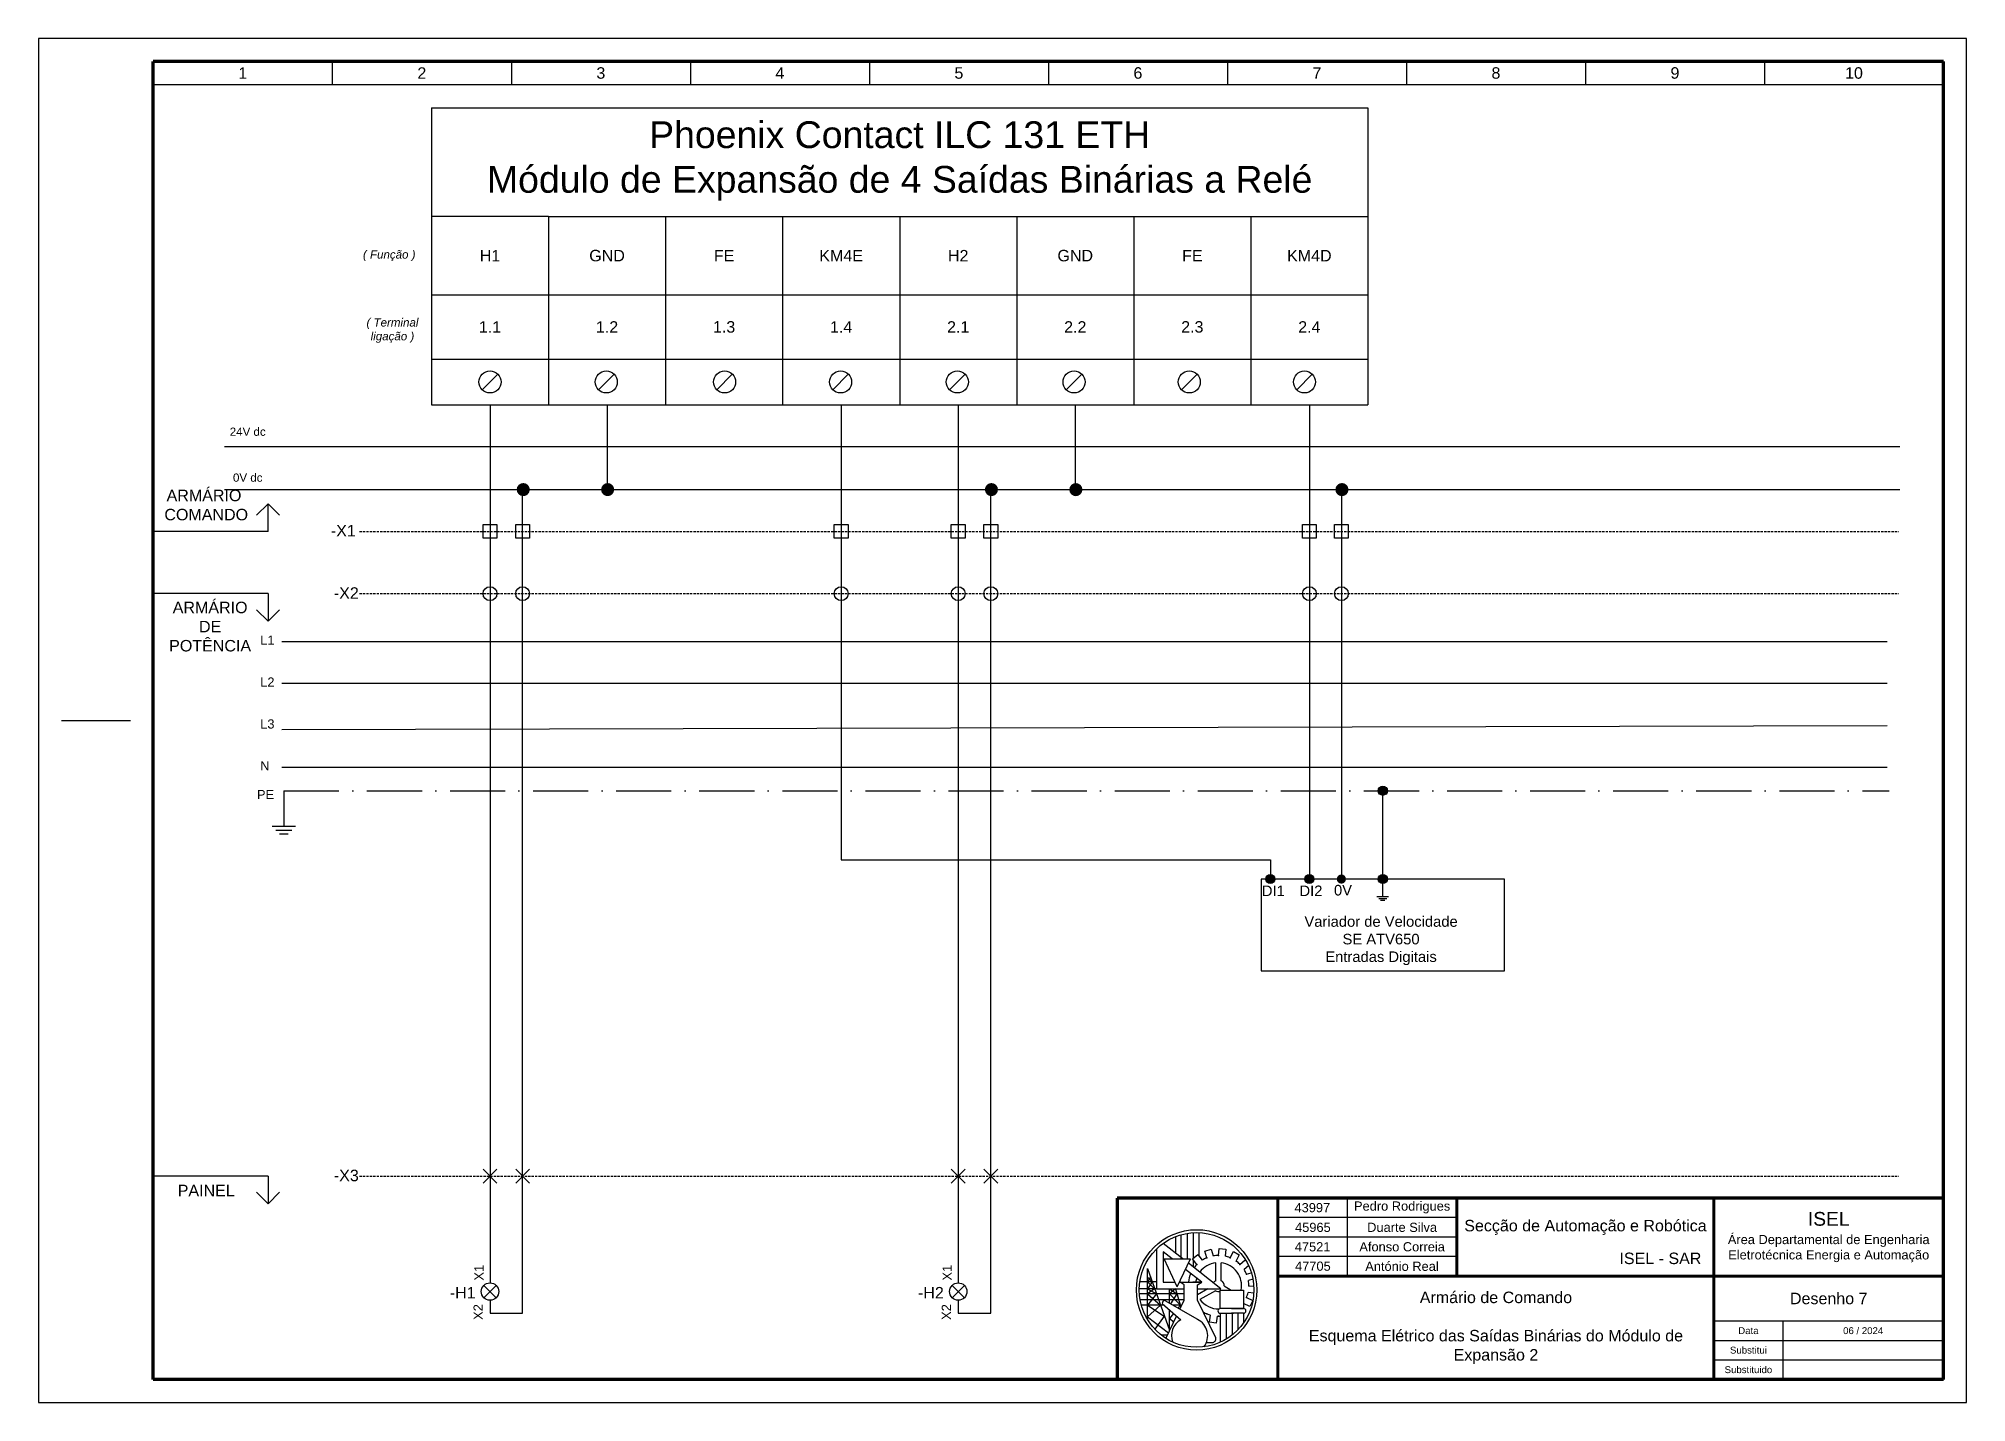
# Model space of a CAD drawing. Header units: millimetres. Extents: x 0 to 5575, y 0 to 297.
# Drawn here: x 2905 to 3325, y 0 to 297 of the extents above; entities that cross this region are included whole.
import ezdxf
from ezdxf.enums import TextEntityAlignment as Align

# ---------------------------------------------------------------- set-up
doc = ezdxf.new("R2010")
doc.units = ezdxf.units.MM
for name, pattern in [('ACAD_ISO10W100', [18, 12, -3, 0, -3]), ('DASHED', [0.75, 0.5, -0.25]), ('JIS_02_2.0', [3, 2, -1])]:
    doc.linetypes.add(name, pattern=pattern)
for name, color, linetype in [('1', 5, 'Continuous'), ('Bornes', 7, 'DASHED'), ('LEGENDA', 7, 'Continuous'), ('PE', 7, 'ACAD_ISO10W100')]:
    doc.layers.add(name, color=color, linetype=linetype)
doc.styles.get("Standard").update_dxf_attribs({"font": 'arial.ttf'})

msp = doc.modelspace()

# ---------------------------------------------------------------- texts
at = {"transparency": 33554687}
for s, width, heights, insert, char_height, attachment_point in [('1', 39, [3.74], (2949.5, 289.49), 2.5, 5), ('2', 39, [3.74], (2988.5, 289.49), 2.5, 5), ('3', 39, [3.74], (3027.5, 289.49), 2.5, 5), ('4', 39, [3.74], (3066.5, 289.49), 2.5, 5), ('5', 39, [3.74], (3105.5, 289.49), 2.5, 5), ('6', 39, [3.74], (3144.5, 289.49), 2.5, 5), ('7', 39, [3.74], (3183.5, 289.49), 2.5, 5), ('8', 39, [3.74], (3222.5, 289.49), 2.5, 5), ('9', 39, [3.74], (3261.5, 289.49), 2.5, 5), ('10', 39, [3.74], (3300.5, 289.49), 2.5, 5), ('\\pxqc;{\\fArial|b0|i1|c0|p34; ( Função )}', 17, [0], (2981.05, 249.72), 1.8, 5), ('H1', 25.5, [0], (3003.35, 249.72), 2.5, 5), ('GND', 12.75, [2.59], (3028.85, 249.72), 2.5, 5), ('FE', 25.5, [0], (3054.35, 249.72), 2.5, 5), ('KM4E', 25.5, [0], (3079.85, 249.72), 2.5, 5), ('H2', 25.5, [0], (3105.35, 249.72), 2.5, 5), ('GND', 25.5, [0], (3130.85, 249.72), 2.5, 5), ('FE', 25.5, [0], (3156.35, 249.72), 2.5, 5), ('KM4D', 25.5, [0], (3181.85, 249.72), 2.5, 5), ('\\pxqc;{\\fArial|b0|i1|c0|p34;( Terminal\\Pligação )}', 17, [0], (2982.1, 233.42), 1.8, 5), ('1.1', 25.5, [0], (3003.35, 234.2), 2.5, 5), ('1.2', 25.5, [0], (3028.85, 234.2), 2.5, 5), ('1.3', 25.5, [0], (3054.35, 234.2), 2.5, 5), ('1.4', 25.5, [0], (3079.85, 234.2), 2.5, 5), ('2.1', 25.5, [0], (3105.35, 234.2), 2.5, 5), ('2.2', 25.5, [0], (3130.85, 234.2), 2.5, 5), ('2.3', 25.5, [0], (3156.35, 234.2), 2.5, 5), ('2.4', 25.5, [2.55], (3181.85, 234.2), 2.5, 5), ('\\pxqc;24V dc', 17, [0], (2950.57, 211.38), 1.8, 5), ('\\pxqc;0V dc', 17, [0], (2950.57, 201.38), 1.8, 5), ('\\pxqc;ARMÁRIO  COMANDO', 23.182, [0], (2941.53, 198.76), 2.5, 2), ('ARMÁRIO DE POTÊNCIA', 17, [0], (2942.38, 174.37), 2.5, 2), ('\\pxi-3,l3,qc,t3;DI1', 17, [0], (3174, 111.41), 2.3, 5), ('\\pxi-3,l3,qc,t3;DI2', 17, [0], (3182.2, 111.41), 2.3, 5), ('\\pxi-3,l3,qc,t3;0V', 17, [0], (3189.18, 111.53), 2.3, 5), ('\\pxi-3,l3,qc,t3;Variador de Velocidade \\PSE ATV650\\PEntradas Digitais', 50.5526, [0], (3197.47, 100.55), 2.3, 5), ('PAINEL', 17, [0], (2941.53, 47.4), 2.5, 2), ('43997', 15, [0], (3182.5, 42.4), 2, 5), ('Pedro Rodrigues', 24, [0], (3202.06, 42.46), 2, 5), ('45965', 15, [0], (3182.62, 38.11), 2, 5), ('Duarte Silva', 24, [0], (3202.06, 38.12), 2, 5), ('47521', 15, [0], (3182.56, 33.88), 2, 5), ('Afonso Correia', 24, [0], (3202.06, 33.88), 2, 5), ('47705', 15, [0], (3182.62, 29.66), 2, 5), ('António Real', 24, [0], (3202.03, 29.63), 2, 5), ('Armário de Comando\\P\\PEsquema Elétrico das Saídas Binárias do Módulo de Expansão 2', 95, [0], (3222.5, 16.25), 2.5, 5), ('\\pxqc;Data', 15, [0], (3277.5, 15.62), 1.5, 5), ('\\pxqc;06 / 2024', 35, [0], (3302.5, 15.62), 1.5, 5), ('\\pxqc;Substitui', 15, [0], (3277.5, 11.38), 1.5, 5), ('\\pxqc;Substituido', 15, [0], (3277.5, 7.12), 1.5, 5)]:
    msp.add_mtext_dynamic_manual_height_columns(s, width=width, gutter_width=12.5, heights=heights, dxfattribs=dict(at, insert=insert, char_height=char_height, attachment_point=attachment_point))
at = {"lineweight": -3, "transparency": 33554687}
for s, width, insert, char_height, attachment_point in [('\\pxqc;Phoenix Contact ILC 131 ETH\\P\\pq*;Módulo de Expansão de 4 Saídas Binárias a Relé', 204, (3092.6, 270.33), 5.8333, 5), ('-X1', 3.4268, (2968.68, 191.08), 2.5, 1), ('-X2', 3.4268, (2969.33, 177.51), 2.5, 1), ('-X3', 3.4268, (2969.33, 50.67), 2.5, 1), ('-H1', 3.4268, (2994.59, 25.14), 2.5, 1), ('-H2', 3.4268, (3096.59, 25.14), 2.5, 1), ('Desenho 7', 50, (3295, 22.62), 2.5, 5)]:
    msp.add_mtext_dynamic_manual_height_columns(s, width=width, gutter_width=12.5, heights=[0], dxfattribs=dict(at, insert=insert, char_height=char_height, attachment_point=attachment_point))
at = {"linetype": 'JIS_02_2.0', "transparency": 33554687, "char_height": 2, "attachment_point": 1}
for s, insert in [('L1', (2953.29, 166.99)), ('L2', (2953.29, 157.87)), ('L3', (2953.29, 148.75)), ('N', (2953.29, 139.63)), ('PE', (2952.58, 133.37))]:
    msp.add_mtext_dynamic_manual_height_columns(s, width=1.8376, gutter_width=12.5, heights=[0], dxfattribs=dict(at, insert=insert))
at = {"layer": '1', "color": 7, "lineweight": 9, "transparency": 33554687}
for s, p in [('X1', (3001.96, 29.97)), ('X1', (3103.96, 29.97)), ('X2', (3001.78, 21.41)), ('X2', (3103.78, 21.41))]:
    msp.add_text(s, height=2.019, rotation=90, dxfattribs=at).set_placement(p, align=Align.RIGHT)
at = {"layer": 'Bornes', "transparency": 33554687, "char_height": 2.5}
for s, width, insert, attachment_point in [('\\pxqc;Secção de Automação e Robótica', 56, (3242, 38.12), 5), ('\\pxqc;{\\H1.2x;ISEL\\P\\H0.66667x;Área Departamental de Engenharia Eletrotécnica Energia e Automação}', 50, (3295, 36), 5), ('\\pxqr;ISEL - SAR', 56, (3267.26, 30.09), 9)]:
    msp.add_mtext_dynamic_manual_height_columns(s, width=width, gutter_width=12.5, heights=[0], dxfattribs=dict(at, insert=insert, attachment_point=attachment_point))

# ---------------------------------------------------------------- blocks, each defined once
blk = doc.blocks.new('E_H001')
at = {"layer": '1', "color": 7}
for p, q in [((0, 0), (0, -2.25)), ((1.06, -2.69), (-1.06, -4.81)), ((-1.06, -2.69), (1.06, -4.81)), ((0, -5.25), (0, -7.5))]:
    blk.add_line(p, q, dxfattribs=at)
blk.add_circle((0, -3.75), 1.5, dxfattribs=at)

# ---------------------------------------------------------------- hatches: boundary and pattern name
at = {"transparency": 33554687}
h = msp.add_hatch(color=256, dxfattribs=at)
edge = h.paths.add_edge_path()
edge.add_arc((3010.59, 198.78), 1.43, 0, 360)
h = msp.add_hatch(color=256, dxfattribs=at)
edge = h.paths.add_edge_path()
edge.add_arc((3028.98, 198.78), 1.43, 0, 360)
h = msp.add_hatch(color=256, dxfattribs=at)
edge = h.paths.add_edge_path()
edge.add_arc((3112.59, 198.78), 1.43, 0, 360)
h = msp.add_hatch(color=256, dxfattribs=at)
edge = h.paths.add_edge_path()
edge.add_arc((3130.98, 198.78), 1.43, 0, 360)
h = msp.add_hatch(color=256, dxfattribs=at)
edge = h.paths.add_edge_path()
edge.add_arc((3188.95, 198.78), 1.43, 0, 360)
h = msp.add_hatch(color=256, dxfattribs=at)
edge = h.paths.add_edge_path()
edge.add_arc((3197.85, 133.2), 1, 0, 360)
h = msp.add_hatch(color=256, dxfattribs=at)
edge = h.paths.add_edge_path()
edge.add_arc((3173.35, 113.97), 1, 0, 360)
h = msp.add_hatch(color=256, dxfattribs=at)
edge = h.paths.add_edge_path()
edge.add_arc((3181.85, 113.97), 1, 0, 360)
h = msp.add_hatch(color=256, dxfattribs=at)
edge = h.paths.add_edge_path()
edge.add_arc((3188.83, 113.97), 1, 0, 360)
h = msp.add_hatch(color=256, dxfattribs=at)
edge = h.paths.add_edge_path()
edge.add_arc((3197.85, 113.97), 1, 0, 360)

# ---------------------------------------------------------------- linework, layer by layer
for p, q in [((2930, 292), (2930, 287)), ((2930, 292), (2930, 287)), ((2969, 292), (2969, 287)), ((3008, 292), (3008, 287)), ((3047, 292), (3047, 287)), ((3086, 292), (3086, 287)), ((3125, 292), (3125, 287)), ((3164, 292), (3164, 287)), ((3203, 292), (3203, 287)), ((3242, 292), (3242, 287)), ((3281, 292), (3281, 287)), ((2930, 287), (3320, 287)), ((2990.6, 281.92), (3194.6, 281.92)), ((2990.6, 281.92), (2990.6, 217.22)), ((3194.6, 281.92), (3194.6, 241.22)), ((3016.1, 258.22), (3016.1, 241.22)), ((3041.6, 258.22), (3041.6, 241.22)), ((3067.1, 258.22), (3067.1, 241.22)), ((3092.6, 258.22), (3092.6, 241.22)), ((3118.1, 258.22), (3118.1, 241.22)), ((3143.6, 258.22), (3143.6, 241.22)), ((3169.1, 258.22), (3169.1, 241.22)), ((2990.6, 241.22), (3194.6, 241.22)), ((3016.1, 241.22), (3016.1, 227.22)), ((3041.6, 241.22), (3041.6, 227.22)), ((3067.1, 241.22), (3067.1, 227.22)), ((3092.6, 241.22), (3092.6, 227.22)), ((3118.1, 241.22), (3118.1, 227.22)), ((3143.6, 241.22), (3143.6, 227.22)), ((3169.1, 241.22), (3169.1, 227.22)), ((3194.6, 241.22), (3194.6, 227.22)), ((2990.6, 227.22), (3194.6, 227.22)), ((3001.65, 220.53), (3005.05, 223.92)), ((3026.98, 220.53), (3030.37, 223.92)), ((3052.75, 220.53), (3056.14, 223.92)), ((3078.02, 220.53), (3081.41, 223.92)), ((3103.46, 220.53), (3106.85, 223.92)), ((3128.9, 220.53), (3132.29, 223.92)), ((3154, 220.53), (3157.39, 223.92)), ((3179.1, 220.53), (3182.49, 223.92)), ((2945.51, 208.15), (3310.51, 208.15)), ((2945.51, 198.8), (3310.51, 198.8)), ((3188.83, 198.8), (3188.83, 113.97)), ((2955, 195.69), (2952.5, 193.19)), ((2955, 189.69), (2955, 195.69)), ((2955, 195.69), (2957.5, 193.19)), ((2955, 189.69), (2930, 189.69)), ((2955, 176.12), (2930, 176.12)), ((2955, 170.12), (2952.5, 172.62)), ((2955, 176.12), (2955, 170.12)), ((2955, 170.12), (2957.5, 172.62)), ((2958, 165.72), (3307.71, 165.72)), ((2958, 156.6), (3307.71, 156.6)), ((2910, 148.5), (2925, 148.5)), ((2958, 146.57), (3307.71, 147.44)), ((2958, 138.36), (3307.71, 138.36)), ((2958.45, 133.2), (2958.45, 127.2)), ((2958.45, 127.2), (2958.45, 125.46)), ((2955.91, 125.46), (2960.99, 125.46)), ((2956.71, 124.62), (2960.19, 124.62)), ((2957.52, 123.79), (2959.39, 123.79)), ((3173.35, 118.16), (3173.35, 113.97)), ((3181.85, 118.16), (3181.85, 113.97)), ((3224.35, 113.97), (3171.35, 113.97)), ((3171.35, 113.97), (3171.35, 93.97)), ((3224.35, 93.97), (3224.35, 113.97)), ((3199.12, 110.11), (3196.58, 110.11)), ((3198.72, 109.69), (3196.98, 109.69)), ((3198.32, 109.27), (3197.38, 109.27)), ((3171.35, 93.97), (3224.35, 93.97)), ((3004.85, 47.78), (3001.85, 50.78)), ((3011.96, 47.78), (3008.96, 50.78)), ((3106.85, 47.78), (3103.85, 50.78)), ((3113.96, 47.78), (3110.96, 50.78)), ((2955, 49.28), (2930, 49.28)), ((2955, 49.28), (2955, 43.28)), ((2955, 43.28), (2952.5, 45.78)), ((2955, 43.28), (2957.5, 45.78))]:
    msp.add_line(p, q, dxfattribs=at)
at = {"lineweight": -3, "transparency": 33554687}
for p, q in [((3016.1, 258.22), (2990.6, 258.22)), ((3016.1, 258.22), (3041.6, 258.22)), ((3041.6, 258.22), (3067.1, 258.22)), ((3067.1, 258.22), (3092.6, 258.22)), ((3092.6, 258.22), (3118.1, 258.22)), ((3118.1, 258.22), (3143.6, 258.22)), ((3143.6, 258.22), (3169.1, 258.22)), ((3169.1, 258.22), (3194.6, 258.22)), ((3016.1, 227.22), (3016.1, 217.22)), ((3041.6, 227.22), (3041.6, 217.22)), ((3067.1, 227.22), (3067.1, 217.22)), ((3092.6, 227.22), (3092.6, 217.22)), ((3118.1, 227.22), (3118.1, 217.22)), ((3143.6, 227.22), (3143.6, 217.22)), ((3169.1, 227.22), (3169.1, 217.22)), ((3194.6, 227.22), (3194.6, 217.22)), ((2990.6, 217.22), (3016.1, 217.22)), ((3003.35, 217.22), (3003.35, 28.88)), ((3016.1, 217.22), (3041.6, 217.22)), ((3028.85, 217.22), (3028.85, 198.8)), ((3041.6, 217.22), (3067.1, 217.22)), ((3067.1, 217.22), (3092.6, 217.22)), ((3079.85, 217.22), (3079.85, 118.16)), ((3092.6, 217.22), (3118.1, 217.22)), ((3105.35, 217.22), (3105.35, 28.88)), ((3118.1, 217.22), (3143.6, 217.22)), ((3130.85, 217.22), (3130.85, 198.8)), ((3143.6, 217.22), (3169.1, 217.22)), ((3169.1, 217.22), (3194.6, 217.22)), ((3181.85, 217.22), (3181.85, 118.16)), ((3010.46, 19.42), (3010.46, 198.8)), ((3112.46, 19.42), (3112.46, 198.8)), ((3197.85, 113.97), (3197.85, 133.2)), ((3079.85, 118.16), (3131.96, 118.16)), ((3131.96, 118.16), (3173.35, 118.16)), ((3197.85, 110.11), (3197.85, 113.97)), ((3003.35, 19.42), (3010.46, 19.42)), ((3105.35, 19.42), (3112.46, 19.42))]:
    msp.add_line(p, q, dxfattribs=at)
at = {"linetype": 'DASHED', "lineweight": -3, "transparency": 33554687}
for p, q in [((2974.91, 189.69), (3310.19, 189.69)), ((2974.91, 176.12), (3310.19, 176.12)), ((2974.91, 49.28), (3310.19, 49.28))]:
    msp.add_line(p, q, dxfattribs=at)
at = {"lineweight": 120, "transparency": 33554687}
msp.add_line((3140, 44.5), (3140, 5), dxfattribs=at)
at = {"lineweight": 25, "transparency": 33554687}
for p, q in [((3154.32, 31.25), (3150, 34.64)), ((3152.78, 32.46), (3152.78, 36.14)), ((3153.95, 31.25), (3153.95, 36.53)), ((3155.3, 31.25), (3155.3, 36.82)), ((3156.64, 31.44), (3156.64, 36.97)), ((3157.86, 31.8), (3157.86, 36.97)), ((3148.57, 33.44), (3148.57, 24.75)), ((3151.99, 31.25), (3150.01, 32.8)), ((3150.01, 32.8), (3150.01, 26.19)), ((3150.2, 31.25), (3155.95, 31.25)), ((3153.07, 25.2), (3150.2, 31.25)), ((3153.07, 25.2), (3155.95, 31.25)), ((3162.59, 24.75), (3155.5, 30.32)), ((3156.41, 31.25), (3157.55, 32.18)), ((3157.37, 30.07), (3156.41, 31.25)), ((3156.64, 29.42), (3156.64, 30.96)), ((3157.55, 32.18), (3158.51, 31)), ((3159.08, 32.96), (3160.49, 33.38)), ((3159.52, 31.51), (3159.08, 32.96)), ((3160.49, 33.38), (3160.93, 31.93)), ((3161.45, 26.51), (3161.45, 30.39)), ((3162.05, 32.01), (3162.21, 33.52)), ((3162.21, 33.52), (3163.67, 33.36)), ((3162.65, 26.51), (3162.65, 30.39)), ((3163.67, 33.36), (3163.51, 31.85)), ((3164.58, 31.51), (3165.3, 32.84)), ((3165.3, 32.84), (3166.59, 32.14)), ((3166.59, 32.14), (3165.87, 30.8)), ((3166.72, 30.07), (3167.88, 31.05)), ((3168.62, 29.75), (3167.64, 28.93)), ((3167.88, 31.05), (3168.01, 30.9)), ((3148.57, 26.26), (3144.93, 26.26)), ((3146.57, 29.15), (3151.36, 15.7)), ((3146.57, 18.1), (3146.57, 29.15)), ((3147.21, 27.34), (3146.57, 26.26)), ((3146.57, 27.31), (3147.6, 26.26)), ((3147.6, 26.26), (3146.57, 24.75)), ((3146.57, 26.26), (3148.14, 24.75)), ((3150.01, 26.19), (3152.6, 26.19)), ((3153.54, 26.19), (3153.95, 26.19)), ((3154.6, 25.59), (3153.68, 26.19)), ((3153.95, 26.19), (3158.43, 26.19)), ((3153.95, 26.19), (3156.03, 26.19)), ((3154.6, 22.28), (3154.6, 25.59)), ((3158.43, 26.19), (3154.87, 28.98)), ((3158.43, 26.19), (3156.43, 26.19)), ((3157.5, 25.59), (3158.43, 26.19)), ((3157.5, 22.28), (3157.5, 25.59)), ((3163.31, 25.36), (3164.84, 24.48)), ((3168.15, 27.93), (3169.2, 28.25)), ((3169.56, 26.82), (3168.56, 26.52)), ((3168.66, 25.4), (3169.75, 25.3)), ((3148.57, 24.75), (3144.81, 24.75)), ((3154.6, 23.63), (3144.83, 23.63)), ((3154.6, 22.31), (3145, 22.31)), ((3150.25, 21.15), (3145.26, 21.15)), ((3146.57, 24.75), (3148.53, 23.63)), ((3148.14, 24.75), (3146.57, 23.63)), ((3148.53, 23.63), (3146.57, 21.15)), ((3146.57, 23.63), (3149.42, 21.15)), ((3146.57, 21.15), (3150.25, 18.8)), ((3149.42, 21.15), (3146.57, 18.62)), ((3148.57, 24.75), (3154.6, 24.75)), ((3150.11, 22.31), (3149.8, 21.54)), ((3149.8, 21.54), (3153.85, 17.99)), ((3157.95, 17.81), (3150.11, 22.31)), ((3151.36, 21.59), (3151.36, 24.75)), ((3151.36, 24.75), (3153.01, 23.63)), ((3152.67, 24.75), (3151.36, 23.63)), ((3151.36, 23.63), (3153.75, 21.15)), ((3153.01, 23.63), (3151.57, 21.47)), ((3153.75, 21.15), (3152.13, 21.15)), ((3152.67, 24.75), (3153.87, 20.75)), ((3153.75, 21.15), (3153.22, 20.52)), ((3153.64, 20.28), (3154.6, 22.28)), ((3157.5, 24.75), (3162.59, 24.75)), ((3159.73, 24.75), (3157.5, 23.46)), ((3161.45, 14.04), (3157.5, 22.28)), ((3161.38, 24.33), (3158.02, 22.39)), ((3162.44, 20.44), (3162.44, 24.48)), ((3162.44, 24.48), (3167.52, 24.48)), ((3167.52, 24.48), (3167.52, 20.44)), ((3168.85, 20.88), (3167.52, 21.55)), ((3168.15, 22.87), (3169.51, 22.19)), ((3169.76, 23.82), (3168.49, 23.94)), ((3169.51, 22.19), (3168.85, 20.88)), ((3146.57, 18.62), (3151.19, 15.16)), ((3150.25, 18.8), (3148.16, 15.98)), ((3150.65, 14.04), (3152.93, 18.79)), ((3151.36, 15.51), (3151.36, 20.18)), ((3152.27, 19.38), (3151.36, 18.29)), ((3151.36, 18.29), (3152.34, 17.56)), ((3160.1, 17.51), (3160.33, 19.01)), ((3161.55, 17.29), (3160.1, 17.51)), ((3161.78, 18.8), (3161.55, 17.29)), ((3167.52, 20.44), (3162.44, 20.44)), ((3165.3, 20.44), (3162.44, 20.44)), ((3162.44, 19.41), (3162.44, 13.12)), ((3162.44, 19.41), (3165.3, 19.41)), ((3163.74, 19.41), (3163.74, 13.81)), ((3164.91, 20.44), (3167.52, 20.44)), ((3167.52, 19.41), (3164.91, 19.41)), ((3165.07, 19.41), (3165.07, 14.73)), ((3166.26, 19.41), (3166.26, 15.81)), ((3167.52, 19.41), (3167.52, 17.33)), ((3150.96, 14.67), (3149.59, 14.67)), ((3159.42, 13.05), (3160.72, 13.05))]:
    msp.add_line(p, q, dxfattribs=at)
at = {"lineweight": 30, "transparency": 33554687}
msp.add_line((3285, 17.75), (3285, 5), dxfattribs=at)
at = {"transparency": 33554687}
for points in [[(2905, 0), (3325, 0), (3325, 297), (2905, 297)], [(3004.85, 188.19), (3001.85, 188.19), (3001.85, 191.19), (3004.85, 191.19)], [(3011.96, 188.19), (3008.96, 188.19), (3008.96, 191.19), (3011.96, 191.19)], [(3081.35, 188.19), (3078.35, 188.19), (3078.35, 191.19), (3081.35, 191.19)], [(3106.85, 188.19), (3103.85, 188.19), (3103.85, 191.19), (3106.85, 191.19)], [(3113.96, 188.19), (3110.96, 188.19), (3110.96, 191.19), (3113.96, 191.19)], [(3183.35, 188.19), (3180.35, 188.19), (3180.35, 191.19), (3183.35, 191.19)], [(3190.33, 188.19), (3187.33, 188.19), (3187.33, 191.19), (3190.33, 191.19)]]:
    msp.add_lwpolyline(points, close=True, dxfattribs=at)
for points in [[(3004.85, 50.78), (3001.85, 47.78)], [(3011.96, 50.78), (3008.96, 47.78)], [(3106.85, 50.78), (3103.85, 47.78)], [(3113.96, 50.78), (3110.96, 47.78)]]:
    msp.add_lwpolyline(points, dxfattribs=at)
for centre, radius in [((3003.35, 222.22), 2.4), ((3028.67, 222.22), 2.4), ((3054.45, 222.22), 2.4), ((3079.72, 222.22), 2.4), ((3105.16, 222.22), 2.4), ((3130.59, 222.22), 2.4), ((3155.69, 222.22), 2.4), ((3180.79, 222.22), 2.4), ((3003.35, 176.12), 1.5), ((3010.46, 176.12), 1.5), ((3079.85, 176.12), 1.5), ((3105.35, 176.12), 1.5), ((3112.46, 176.12), 1.5), ((3181.85, 176.12), 1.5), ((3188.83, 176.12), 1.5), ((3197.85, 133.2), 1), ((3173.35, 113.97), 1), ((3181.85, 113.97), 1), ((3197.85, 113.97), 1)]:
    msp.add_circle(centre, radius, dxfattribs=at)
at = {"lineweight": 25, "transparency": 33554687}
for radius in [13.12, 12.49]:
    msp.add_circle((3157.29, 24.5), radius, dxfattribs=at)
for centre, radius, start, end in [((3162.05, 25.4), 6.61, 135, 143.3785), ((3162.05, 25.4), 5.03, 96.8237, 143.858), ((3162.05, 25.4), 6.61, 112.5, 122.2448), ((3162.05, 25.4), 6.61, 90, 99.7454), ((3162.05, 25.4), 5.03, 349.4456, 83.1763), ((3162.05, 25.4), 6.61, 67.5, 77.2458), ((3162.05, 25.4), 6.61, 45, 54.7457), ((3162.05, 25.4), 6.61, 155.9991, 173.1361), ((3162.05, 25.4), 5.03, 160.5913, 170.9616), ((3162.05, 25.4), 1.26, 118.2526, 149.8624), ((3162.05, 25.4), 1.26, 358.2526, 61.7474), ((3162.05, 25.4), 6.61, 22.5, 32.2416), ((3162.05, 25.4), 6.61, 0, 9.7446), ((3162.05, 25.4), 5.03, 216.8237, 271.5984), ((3162.05, 25.4), 1.26, 238.2526, 288.2165), ((3162.05, 25.4), 6.61, 337.5, 347.2434), ((3155.75, 14.53), 3.95, 118.829, 200.1376), ((3155.75, 14.53), 3.95, 322.3555, 64.0548), ((3162.05, 25.4), 6.61, 240.0878, 254.9243), ((3162.05, 25.4), 6.61, 267.6784, 273.4222), ((3162.44, 19.93), 0.515, 90, 270), ((3167.52, 19.93), 0.515, 270, 90), ((3151.38, 13.82), 0.765, 163.3429, 170.9608), ((3160.72, 13.82), 0.765, 270, 16.6571)]:
    msp.add_arc(centre, radius, start, end, dxfattribs=at)
for p in [(3157.37, 30.07), (3159.52, 31.51), (3162.05, 32.01), (3164.58, 31.51), (3166.72, 30.07), (3155.94, 27.93), (3168.15, 27.93), (3168.66, 25.4), (3168.15, 22.87), (3159.52, 19.29), (3162.05, 18.79)]:
    msp.add_point(p, dxfattribs=at)
at = {"layer": 'LEGENDA', "lineweight": 120, "transparency": 33554687}
for p, q in [((3320, 292), (2930, 292)), ((2930, 5), (2930, 292)), ((3320, 5), (3320, 292)), ((3320, 44.5), (3140, 44.5)), ((3320, 5), (2930, 5))]:
    msp.add_line(p, q, dxfattribs=at)
at = {"layer": 'LEGENDA', "lineweight": 60, "transparency": 33554687}
for p, q in [((3175, 44.5), (3175, 5)), ((3214, 44.5), (3214, 27.5)), ((3270, 44.5), (3270, 27.5)), ((3175, 27.5), (3320, 27.5)), ((3270, 27.5), (3270, 5))]:
    msp.add_line(p, q, dxfattribs=at)
at = {"layer": 'LEGENDA', "lineweight": 30, "transparency": 33554687}
for p, q in [((3190.06, 44.5), (3190.06, 27.5)), ((3214.06, 40.25), (3175.06, 40.25)), ((3214.06, 36), (3175.06, 36)), ((3214.06, 31.75), (3175.06, 31.75)), ((3270, 17.75), (3320, 17.75)), ((3270, 13.5), (3320, 13.5)), ((3270, 9.25), (3320, 9.25))]:
    msp.add_line(p, q, dxfattribs=at)
at = {"layer": 'PE', "linetype": 'ACAD_ISO10W100', "transparency": 33554687}
msp.add_line((2958.45, 133.2), (3308.15, 133.2), dxfattribs=at)

# ---------------------------------------------------------------- block references
at = {"layer": '1', "transparency": 33554687, "xscale": 1.261838575250266, "yscale": 1.261838575250266, "zscale": 1.261838575250266}
for p in [(3003.35, 28.88), (3105.35, 28.88)]:
    msp.add_blockref('E_H001', p, dxfattribs=at)

msp.set_redraw_order([(e.dxf.handle, doc.entitydb.next_handle()) for e in msp.query("TEXT MTEXT ATTDEF DIMENSION ARC_DIMENSION")])  # texts and dimensions are drawn at this point

doc.saveas('drawing.dxf')
